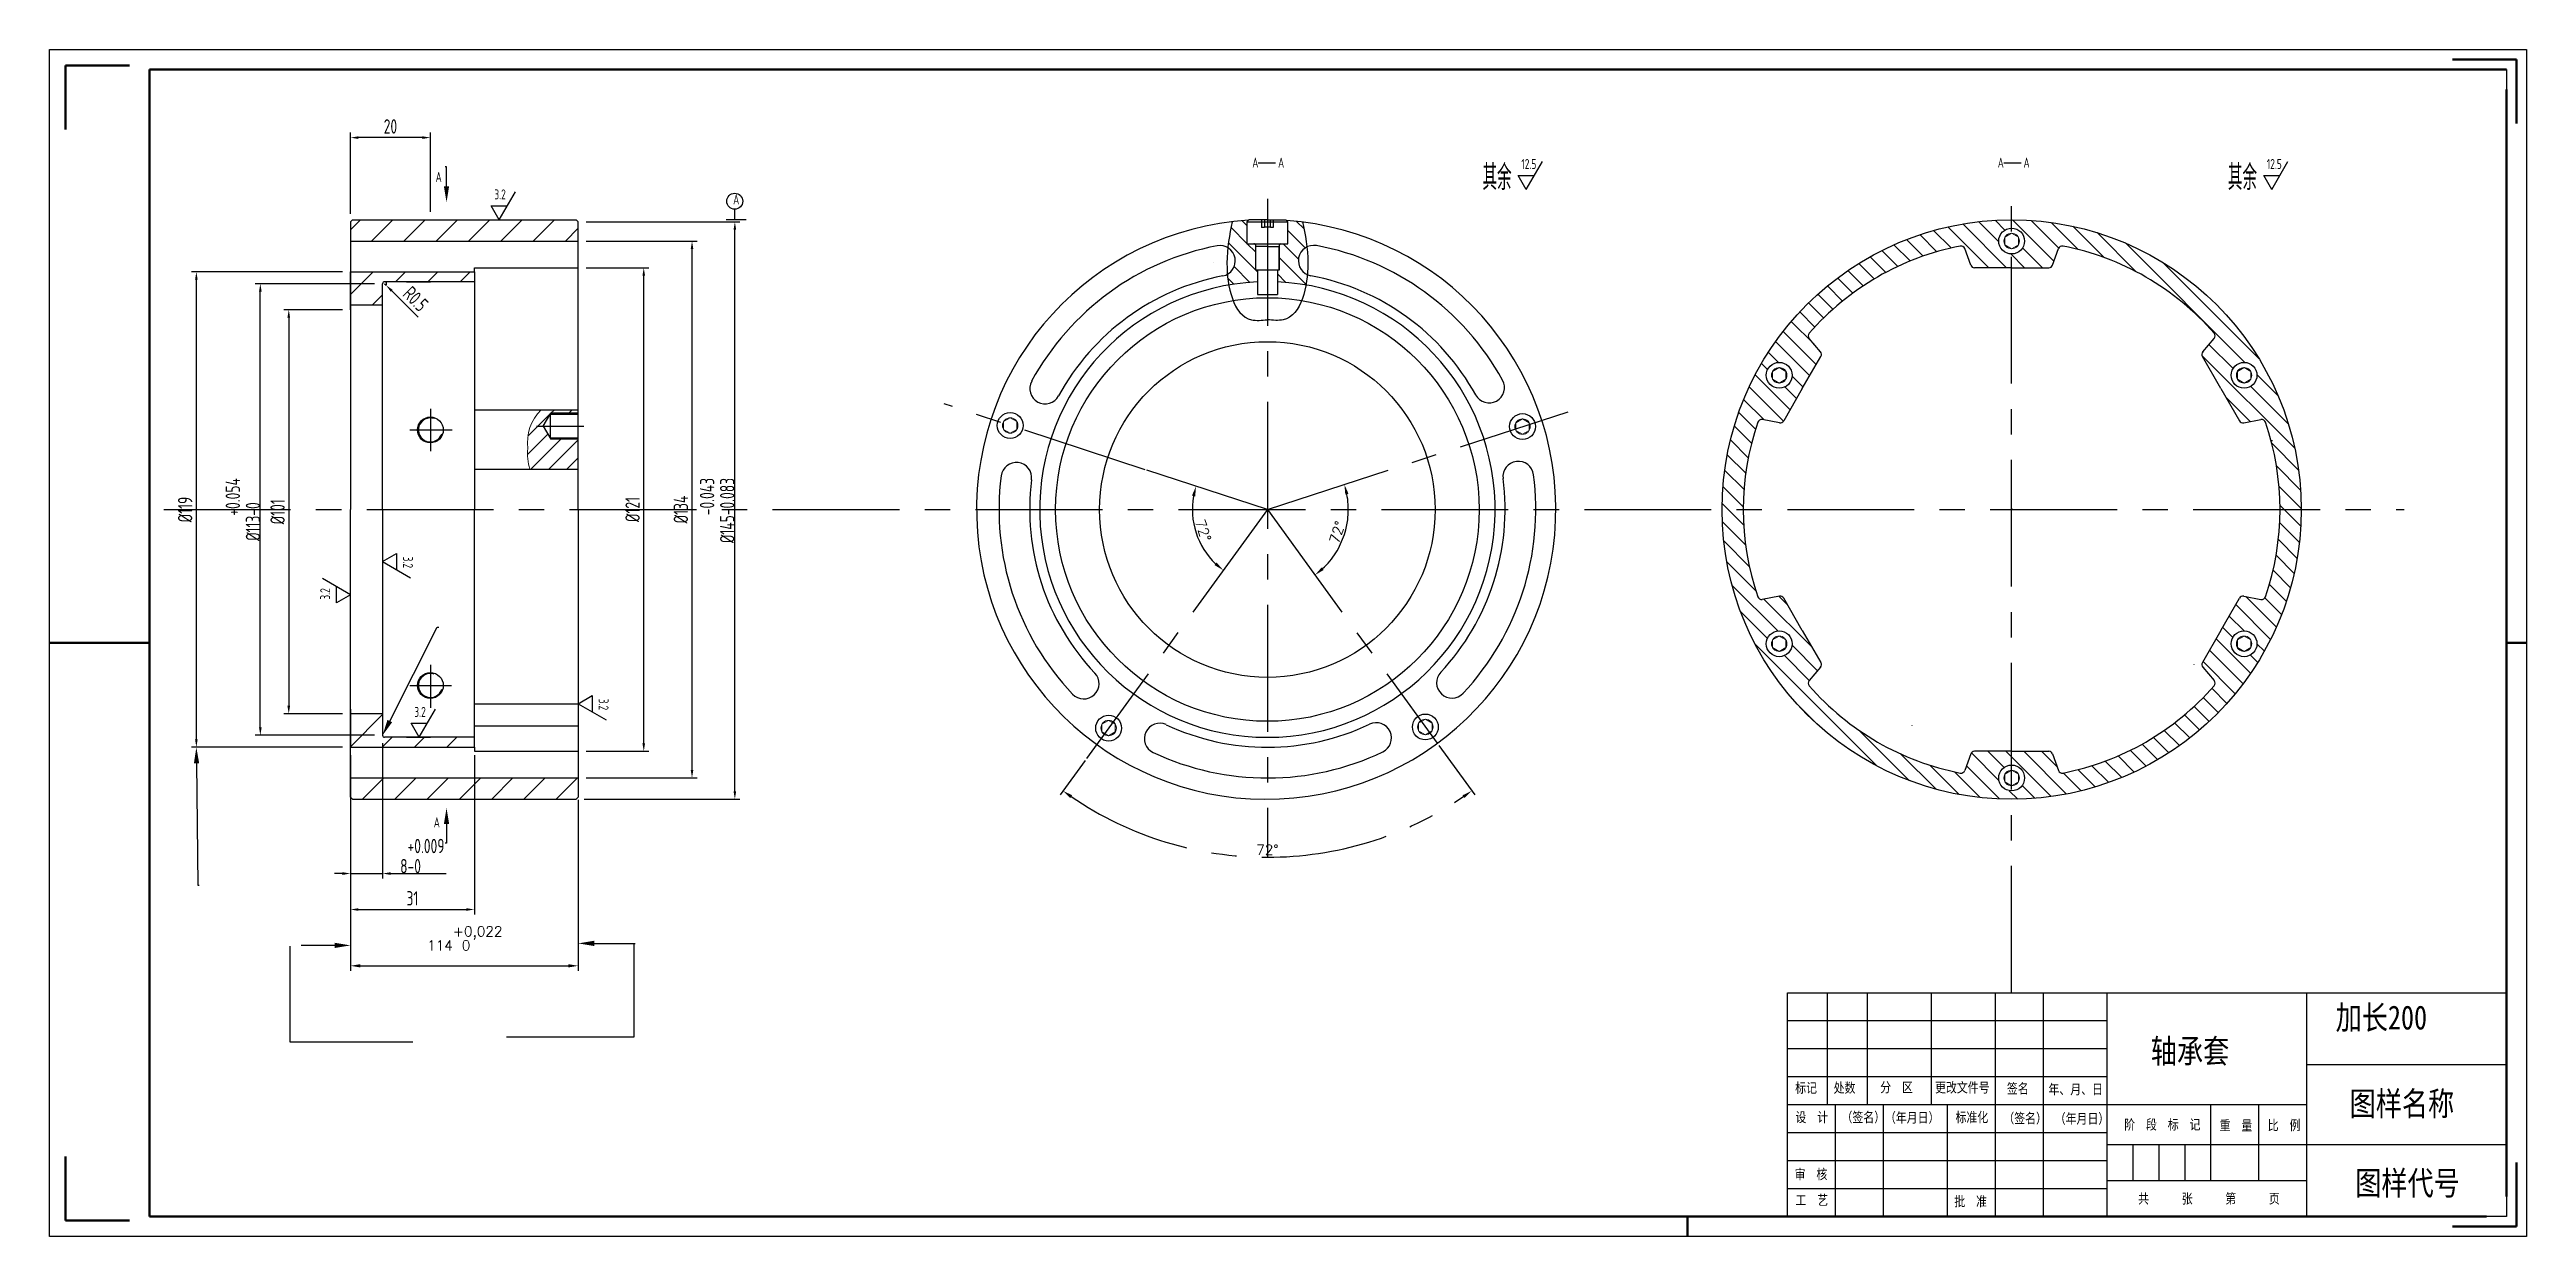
# Model space of a CAD drawing. Header units: millimetres. Extents: x 436 to 5898, y 1945 to 3729.
# Drawn here: x 2086 to 2706, y 1945 to 2242 of the extents above; entities that cross this region are included whole.
import ezdxf
from ezdxf import colors
from ezdxf.entities.mleader import LeaderData, LeaderLine
from ezdxf.math import Vec2, Vec3

# ---------------------------------------------------------------- set-up
doc = ezdxf.new("R2010")
doc.units = ezdxf.units.MM
doc.linetypes.add('ACAD_ISO02W100', pattern=[15, 12, -3])
doc.linetypes.add('CENTER', pattern=[50.8, 31.75, -6.35, 6.35, -6.35])
for name, color, linetype, lineweight in [('中心线层', 1, 'CENTER', 25), ('剖面线', 2, 'Continuous', 15), ('总内框线', 7, 'Continuous', 50), ('总外框线', 7, 'Continuous', 30), ('标注层', 3, 'Continuous', 25), ('细线层', 6, 'Continuous', 20), ('虚线层', 4, 'ACAD_ISO02W100', 25)]:
    doc.layers.add(name, color=color, linetype=linetype, lineweight=lineweight)
doc.styles.get("Standard").update_dxf_attribs({"font": 'txt', "bigfont": 'gbcbig.shx'})
doc.styles.add('陈杰（2）', font='gbenor.shx', dxfattribs={"width": 0.8, "bigfont": 'gbcbig.shx'})
doc.dimstyles.new('1：1比例', dxfattribs={"dimtxt": 3.6, "dimasz": 2, "dimexe": 1.25, "dimexo": 2, "dimgap": 1, "dimtad": 1, "dimdec": 0, "dimdsep": 46, "dimtxsty": '陈杰（2）', "dimcen": 2.5, "dimadec": 0, "dimazin": 0, "dimtfac": 1, "dimtdec": 0, "dimtmove": 0, "dimatfit": 1, "dimfxl": 1, "dimarcsym": 0})
doc.dimstyles.new('上接头', dxfattribs={"dimtxt": 2.5, "dimasz": 2.5, "dimexe": 1.25, "dimexo": 0.625, "dimtad": 1, "dimdec": 0, "dimlfac": 2.222222, "dimtxsty": 'Standard', "dimcen": 2.5, "dimadec": 0, "dimazin": 0, "dimtp": -0.145, "dimtm": 0.18, "dimtfac": 1, "dimtdec": 0, "dimtmove": 1, "dimatfit": 3, "dimfxl": 1, "dimarcsym": 0})
doc.dimstyles.new('壳体', dxfattribs={"dimtxt": 2.5, "dimasz": 2.5, "dimexe": 1.25, "dimexo": 0.625, "dimtad": 1, "dimdec": 1, "dimlfac": 2, "dimtxsty": 'Standard', "dimcen": 2.5, "dimadec": 0, "dimazin": 0, "dimtp": -0.145, "dimtm": 0.18, "dimtfac": 1, "dimtdec": 1, "dimtmove": 1, "dimatfit": 3, "dimfxl": 1, "dimarcsym": 0})
pattern_1 = [(45, (-1908.402, -773.845), (-4.041115, 4.041115), [])]

msp = doc.modelspace()

# ---------------------------------------------------------------- texts
at = {"width": 93.0192856, "attachment_point": 1, "style": '陈杰（2）'}
for s, insert, char_height in [('{\\fSimSun|b0|i0|c134|p2;加长200}', (2658.68002, 2003.07674), 6), ('{\\fSimSun|b0|i0|c134|p2;轴承套}', (2612.41651, 1994.65052), 6), ('{\\fSimSun|b0|i0|c134|p2;标记}', (2523.40398, 1983.72923), 2.5), ('{\\fSimSun|b0|i0|c134|p2;处数}', (2533.02512, 1983.74413), 2.5), ('{\\fSimSun|b0|i0|c134|p2;分\u3000区}', (2544.68608, 1983.8683), 2.5), ('{\\fSimSun|b0|i0|c134|p2;更改文件号}', (2558.42084, 1983.81366), 2.5), ('{\\fSimSun|b0|i0|c134|p2;签名}', (2576.40523, 1983.55541), 2.5), ('{\\fSimSun|b0|i0|c134|p2;年、月、日}', (2586.7998, 1983.36172), 2.5), ('{\\fSimSun|b0|i0|c134|p2;图样名称}', (2662.17955, 1981.52412), 6), ('{\\fSimSun|b0|i0|c134|p2;设\u3000计}', (2523.46348, 1976.38878), 2.5), ('{\\fSimSun|b0|i0|c134|p2;（签名）}', (2535.00544, 1976.38878), 2.5), ('{\\fSimSun|b0|i0|c134|p2;\u3000（年月日）}', (2543.13071, 1976.27455), 2.5), ('{\\fSimSun|b0|i0|c134|p2;标准化}', (2563.53739, 1976.37388), 2.5), ('{\\fSimSun|b0|i0|c134|p2;（签名）}', (2575.50431, 1976.12556), 2.5), ('{\\fSimSun|b0|i0|c134|p2;（年月日）}', (2588.37216, 1976.02623), 2.5), ('{\\fSimSun|b0|i0|c134|p2;阶\u3000段\u3000标\u3000记}', (2605.7531, 1974.54125), 2.5), ('{\\fSimSun|b0|i0|c134|p2;重\u3000量}', (2629.63596, 1974.31279), 2.5), ('{\\fSimSun|b0|i0|c134|p2;比\u3000例}', (2641.68788, 1974.38232), 2.5), ('{\\fSimSun|b0|i0|c134|p2;审\u3000核}', (2523.2595, 1962.12008), 2.5), ('{\\fSimSun|b0|i0|c134|p2;图样代号}', (2663.58192, 1961.64827), 6), ('{\\fSimSun|b0|i0|c134|p2;工\u3000艺}', (2523.46348, 1955.63386), 2.5), ('{\\fSimSun|b0|i0|c134|p2;批\u3000准}', (2563.23141, 1955.31601), 2.5), ('{\\fSimSun|b0|i0|c134|p2;共\u3000\u3000\u3000张\u3000\u3000\u3000第\u3000\u3000\u3000页}', (2609.24629, 1956.01628), 2.5)]:
    msp.add_mtext(s, dxfattribs=dict(at, insert=insert, char_height=char_height))
at = {"layer": '标注层', "char_height": 2.5, "attachment_point": 1, "style": '陈杰（2）'}
for s, width, insert in [('A', 6.3818089, (2387.50613, 2215.23576)), ('A', 6.3818089, (2393.96472, 2215.23576)), ('12.5', 12.1429296, (2454.86041, 2214.89425)), ('A', 6.3818089, (2574.09732, 2215.23576)), ('A', 6.3818089, (2580.55591, 2215.23576)), ('12.5', 12.1429296, (2641.4516, 2214.89425)), ('A', 6.3818089, (2183.08726, 2211.67617)), ('3.2', 12.1429296, (2197.7929, 2207.29218)), ('A', 6.3818089, (2257.55888, 2206.05313)), ('3.2', 12.1429296, (2177.76472, 2077.79218)), ('A', 6.3818089, (2182.62353, 2050.1551))]:
    msp.add_mtext_dynamic_manual_height_columns(s, width=width, gutter_width=99.96479, heights=[0], dxfattribs=dict(at, insert=insert))
at = {"layer": '标注层', "char_height": 6.3335, "width": 11.0974874, "attachment_point": 1, "style": '陈杰（2）'}
for insert in [(2445.12852, 2213.45845), (2631.71971, 2213.45845)]:
    msp.add_mtext('其余', dxfattribs=dict(at, insert=insert))
at = {"layer": '标注层', "char_height": 2.5, "attachment_point": 1, "style": '陈杰（2）'}
for insert, rotation in [((2177.41887, 2115.40046), 270), ((2154.17988, 2104.63909), 90), ((2226.38152, 2079.84693), 270)]:
    msp.add_mtext_dynamic_manual_height_columns('3.2', width=12.1429296, gutter_width=99.96479, heights=[0], dxfattribs=dict(at, insert=insert, rotation=rotation))

# ---------------------------------------------------------------- blocks, each defined once
blk = doc.blocks.new('*D80')
at = {"layer": 'Defpoints', "color": 0, "transparency": 16777216}
for p in [(2161.78, 2055.19), (2218.78, 2055.19), (2218.78, 2013.01)]:
    blk.add_point(p, dxfattribs=at)
at = {"layer": '标注层', "color": 0, "lineweight": -2, "transparency": 16777216}
for p, q in [((2161.78, 2054.57), (2161.78, 2011.76)), ((2218.78, 2054.57), (2218.78, 2011.76)), ((2164.28, 2013.01), (2216.28, 2013.01))]:
    blk.add_line(p, q, dxfattribs=at)
at = {"layer": '标注层', "color": 0, "transparency": 16777216}
for points in [[(2164.28, 2013.43), (2164.28, 2012.59), (2161.78, 2013.01)], [(2216.28, 2013.43), (2216.28, 2012.59), (2218.78, 2013.01)]]:
    blk.add_solid(points, dxfattribs=at)
at = {"layer": '标注层', "color": 0, "transparency": 16777216, "insert": (2190.4, 2019.88), "char_height": 2.5, "attachment_point": 5}
blk.add_mtext('114\\S+0,022^  0;', dxfattribs=at)
blk = doc.blocks.new('*D85')
at = {"layer": 'Defpoints', "color": 0, "transparency": 16777216}
for p in [(2161.78, 2177.19), (2146.33, 2076.07), (2161.78, 2076.07)]:
    blk.add_point(p, dxfattribs=at)
at = {"layer": '标注层', "color": 0, "lineweight": -2, "transparency": 16777216}
for p, q in [((2159.78, 2177.19), (2145.08, 2177.19)), ((2146.33, 2175.19), (2146.33, 2078.07)), ((2159.78, 2076.07), (2145.08, 2076.07))]:
    blk.add_line(p, q, dxfattribs=at)
at = {"layer": '标注层', "color": 0, "transparency": 16777216}
for points in [[(2145.99, 2175.19), (2146.66, 2175.19), (2146.33, 2177.19)], [(2145.99, 2078.07), (2146.66, 2078.07), (2146.33, 2076.07)]]:
    blk.add_solid(points, dxfattribs=at)
at = {"layer": '标注层', "color": 0, "transparency": 16777216, "insert": (2143.53, 2126.63), "char_height": 3.6, "attachment_point": 5, "rotation": 90, "style": '陈杰（2）'}
blk.add_mtext('%%C101', dxfattribs=at)
blk = doc.blocks.new('*D86')
at = {"layer": 'Defpoints', "color": 0, "transparency": 16777216}
for p in [(2139.21, 2183.69), (2169.82, 2183.69), (2169.82, 2070.69)]:
    blk.add_point(p, dxfattribs=at)
at = {"layer": '标注层', "color": 0, "lineweight": -2, "transparency": 16777216}
for p, q in [((2167.82, 2183.69), (2137.96, 2183.69)), ((2139.21, 2072.69), (2139.21, 2181.69)), ((2167.82, 2070.69), (2137.96, 2070.69))]:
    blk.add_line(p, q, dxfattribs=at)
at = {"layer": '标注层', "color": 0, "transparency": 16777216}
for points in [[(2138.88, 2181.69), (2139.55, 2181.69), (2139.21, 2183.69)], [(2138.88, 2072.69), (2139.55, 2072.69), (2139.21, 2070.69)]]:
    blk.add_solid(points, dxfattribs=at)
at = {"layer": '标注层', "color": 0, "transparency": 16777216, "insert": (2134.85, 2127.19), "char_height": 3.6, "attachment_point": 5, "rotation": 90, "style": '陈杰（2）'}
blk.add_mtext('%%C113\\S+0.054^ -0;', dxfattribs=at)
blk = doc.blocks.new('*D87')
at = {"layer": 'Defpoints', "color": 0, "transparency": 16777216}
for p in [(2123.2, 2186.69), (2161.78, 2186.69), (2161.78, 2067.69)]:
    blk.add_point(p, dxfattribs=at)
at = {"layer": '标注层', "color": 0, "lineweight": -2, "transparency": 16777216}
for p, q in [((2159.78, 2186.69), (2121.95, 2186.69)), ((2123.2, 2069.69), (2123.2, 2184.69)), ((2159.78, 2067.69), (2121.95, 2067.69))]:
    blk.add_line(p, q, dxfattribs=at)
at = {"layer": '标注层', "color": 0, "transparency": 16777216}
for points in [[(2122.87, 2184.69), (2123.53, 2184.69), (2123.2, 2186.69)], [(2122.87, 2069.69), (2123.53, 2069.69), (2123.2, 2067.69)]]:
    blk.add_solid(points, dxfattribs=at)
at = {"layer": '标注层', "color": 0, "transparency": 16777216, "insert": (2120.4, 2127.19), "char_height": 3.6, "attachment_point": 5, "rotation": 90, "style": '陈杰（2）'}
blk.add_mtext('%%C119', dxfattribs=at)
blk = doc.blocks.new('*D88')
at = {"layer": 'Defpoints', "color": 0, "transparency": 16777216}
for p in [(2218.78, 2199.19), (2257.99, 2199.19), (2218.28, 2054.69)]:
    blk.add_point(p, dxfattribs=at)
at = {"layer": '标注层', "color": 0, "lineweight": -2, "transparency": 16777216}
for p, q in [((2220.78, 2199.19), (2259.24, 2199.19)), ((2257.99, 2056.69), (2257.99, 2197.19)), ((2220.28, 2054.69), (2259.24, 2054.69))]:
    blk.add_line(p, q, dxfattribs=at)
at = {"layer": '标注层', "color": 0, "transparency": 16777216}
for points in [[(2257.66, 2197.19), (2258.32, 2197.19), (2257.99, 2199.19)], [(2257.66, 2056.69), (2258.32, 2056.69), (2257.99, 2054.69)]]:
    blk.add_solid(points, dxfattribs=at)
at = {"layer": '标注层', "color": 0, "transparency": 16777216, "insert": (2253.56, 2126.94), "char_height": 3.6, "attachment_point": 5, "rotation": 90, "style": '陈杰（2）'}
blk.add_mtext('%%C145\\S-0.043^ -0.083;', dxfattribs=at)
blk = doc.blocks.new('*D89')
at = {"layer": 'Defpoints', "color": 0, "transparency": 16777216}
for p in [(2218.78, 2194.37), (2247.27, 2194.37), (2218.78, 2060.01)]:
    blk.add_point(p, dxfattribs=at)
at = {"layer": '标注层', "color": 0, "lineweight": -2, "transparency": 16777216}
for p, q in [((2220.78, 2194.37), (2248.52, 2194.37)), ((2247.27, 2062.01), (2247.27, 2192.37)), ((2220.78, 2060.01), (2248.52, 2060.01))]:
    blk.add_line(p, q, dxfattribs=at)
at = {"layer": '标注层', "color": 0, "transparency": 16777216}
for points in [[(2246.94, 2192.37), (2247.6, 2192.37), (2247.27, 2194.37)], [(2246.94, 2062.01), (2247.6, 2062.01), (2247.27, 2060.01)]]:
    blk.add_solid(points, dxfattribs=at)
at = {"layer": '标注层', "color": 0, "transparency": 16777216, "insert": (2244.47, 2127.19), "char_height": 3.6, "attachment_point": 5, "rotation": 90, "style": '陈杰（2）'}
blk.add_mtext('%%C134', dxfattribs=at)
blk = doc.blocks.new('*D90')
at = {"layer": 'Defpoints', "color": 0, "transparency": 16777216}
for p in [(2218.78, 2187.69), (2235.19, 2187.69), (2218.78, 2066.69)]:
    blk.add_point(p, dxfattribs=at)
at = {"layer": '标注层', "color": 0, "lineweight": -2, "transparency": 16777216}
for p, q in [((2220.78, 2187.69), (2236.44, 2187.69)), ((2235.19, 2068.69), (2235.19, 2185.69)), ((2220.78, 2066.69), (2236.44, 2066.69))]:
    blk.add_line(p, q, dxfattribs=at)
at = {"layer": '标注层', "color": 0, "transparency": 16777216}
for points in [[(2234.85, 2185.69), (2235.52, 2185.69), (2235.19, 2187.69)], [(2234.85, 2068.69), (2235.52, 2068.69), (2235.19, 2066.69)]]:
    blk.add_solid(points, dxfattribs=at)
at = {"layer": '标注层', "color": 0, "transparency": 16777216, "insert": (2232.39, 2127.19), "char_height": 3.6, "attachment_point": 5, "rotation": 90, "style": '陈杰（2）'}
blk.add_mtext('%%C121', dxfattribs=at)
blk = doc.blocks.new('*D91')
at = {"layer": 'Defpoints', "color": 0, "transparency": 16777216}
for p in [(2161.78, 2067.69), (2192.78, 2067.69), (2192.78, 2027.1)]:
    blk.add_point(p, dxfattribs=at)
at = {"layer": '标注层', "color": 0, "lineweight": -2, "transparency": 16777216}
for p, q in [((2161.78, 2065.69), (2161.78, 2025.85)), ((2192.78, 2065.69), (2192.78, 2025.85)), ((2163.78, 2027.1), (2190.78, 2027.1))]:
    blk.add_line(p, q, dxfattribs=at)
at = {"layer": '标注层', "color": 0, "transparency": 16777216}
for points in [[(2163.78, 2027.43), (2163.78, 2026.76), (2161.78, 2027.1)], [(2190.78, 2027.43), (2190.78, 2026.76), (2192.78, 2027.1)]]:
    blk.add_solid(points, dxfattribs=at)
at = {"layer": '标注层', "color": 0, "transparency": 16777216, "insert": (2177.28, 2029.9), "char_height": 3.6, "attachment_point": 5, "style": '陈杰（2）'}
blk.add_mtext('31', dxfattribs=at)
blk = doc.blocks.new('*D92')
at = {"layer": 'Defpoints', "color": 0, "transparency": 16777216}
for p in [(2161.78, 2067.69), (2169.82, 2070.69), (2169.82, 2036.1)]:
    blk.add_point(p, dxfattribs=at)
at = {"layer": '标注层', "color": 0, "lineweight": -2, "transparency": 16777216}
for p, q in [((2161.78, 2065.69), (2161.78, 2034.85)), ((2169.82, 2068.69), (2169.82, 2034.85)), ((2159.78, 2036.1), (2157.78, 2036.1)), ((2161.78, 2036.1), (2169.82, 2036.1)), ((2171.82, 2036.1), (2185.71, 2036.1))]:
    blk.add_line(p, q, dxfattribs=at)
at = {"layer": '标注层', "color": 0, "transparency": 16777216}
for points in [[(2159.78, 2036.43), (2159.78, 2035.76), (2161.78, 2036.1)], [(2171.82, 2036.43), (2171.82, 2035.76), (2169.82, 2036.1)]]:
    blk.add_solid(points, dxfattribs=at)
at = {"layer": '标注层', "color": 0, "transparency": 16777216, "insert": (2179.76, 2040.47), "char_height": 3.6, "attachment_point": 5, "style": '陈杰（2）'}
blk.add_mtext('8\\S+0.009^ -0;', dxfattribs=at)
blk = doc.blocks.new('*D93')
at = {"layer": 'Defpoints', "color": 0, "transparency": 16777216}
for p in [(2161.78, 2220.25), (2161.78, 2199.19), (2181.78, 2199.69)]:
    blk.add_point(p, dxfattribs=at)
at = {"layer": '标注层', "color": 0, "lineweight": -2, "transparency": 16777216}
for p, q in [((2161.78, 2201.19), (2161.78, 2221.5)), ((2179.78, 2220.25), (2163.78, 2220.25)), ((2181.78, 2201.69), (2181.78, 2221.5))]:
    blk.add_line(p, q, dxfattribs=at)
at = {"layer": '标注层', "color": 0, "transparency": 16777216}
for points in [[(2163.78, 2220.58), (2163.78, 2219.92), (2161.78, 2220.25)], [(2179.78, 2220.58), (2179.78, 2219.92), (2181.78, 2220.25)]]:
    blk.add_solid(points, dxfattribs=at)
at = {"layer": '标注层', "color": 0, "transparency": 16777216, "insert": (2171.78, 2223.05), "char_height": 3.6, "attachment_point": 5, "style": '陈杰（2）'}
blk.add_mtext('20', dxfattribs=at)
blk = doc.blocks.new('*D98')
at = {"layer": 'Defpoints', "color": 0, "transparency": 16777216}
for p in [(2170.32, 2183.69), (2170.67, 2183.34)]:
    blk.add_point(p, dxfattribs=at)
at = {"layer": '标注层', "color": 0, "lineweight": -2, "transparency": 16777216}
for p, q in [((2170.32, 2183.69), (2170.67, 2183.34)), ((2172.09, 2181.93), (2178.73, 2175.3))]:
    blk.add_line(p, q, dxfattribs=at)
blk.add_arc((2170.32, 2183.69), 0.5, 315.08294, 90, dxfattribs=at)
at = {"layer": '标注层', "color": 0, "transparency": 16777216}
blk.add_solid([(2172.32, 2182.16), (2171.85, 2181.69), (2170.67, 2183.34)], dxfattribs=at)
at = {"layer": '标注层', "color": 0, "transparency": 16777216, "insert": (2178.09, 2179.89), "char_height": 3.6, "attachment_point": 5, "rotation": 315.08294, "style": '陈杰（2）'}
blk.add_mtext('R0.5', dxfattribs=at)
blk = doc.blocks.new('*U206')
for centre, radius, start, end in [((0.3, 0), 67.18, 102.30912, 152.95862), ((-13.2, 61.88), 3.84, 282.30912, 102.30912), ((0.3, 0), 59.5, 102.30912, 152.95953), ((-56.11, 28.8), 3.84, 152.82844, 332.82844)]:
    blk.add_arc(centre, radius, start, end)
blk = doc.blocks.new('*U207')
at = {"color": 0, "linetype": 'ByBlock', "lineweight": -2, "transparency": 16777216}
for p, rotation in [((4286.19, 2901.32), 288), ((4286.53, 2901.21), 216), ((4286.19, 2900.75), 72), ((4286.53, 2900.86), 144)]:
    blk.add_blockref('*U206', p, dxfattribs=dict(at, rotation=rotation))
blk.add_blockref('*U206', (4285.99, 2901.04), dxfattribs=at)
blk = doc.blocks.new('*D212')
at = {"layer": 'Defpoints', "color": 0, "transparency": 16777216}
for p in [(2360.73, 2137.12), (2391.29, 2127.2), (2391.29, 2127.19), (2372.61, 2125.23), (2346.02, 2064.89)]:
    blk.add_point(p, dxfattribs=at)
at = {"layer": '中心线层', "color": 0, "lineweight": -2, "transparency": 16777216}
blk.add_arc((2391.29, 2127.19), 18.78, 169.63238, 226.36762, dxfattribs=at)
at = {"layer": '中心线层', "color": 0, "transparency": 16777216}
for points in [[(2372.41, 2130.68), (2373.22, 2130.47), (2373.43, 2133)], [(2378.59, 2113.92), (2378.06, 2113.28), (2380.25, 2112)]]:
    blk.add_solid(points, dxfattribs=at)
at = {"layer": '中心线层', "color": 0, "transparency": 16777216, "insert": (2375.21, 2121.97), "char_height": 2.5, "attachment_point": 5, "rotation": 288}
blk.add_mtext('72°', dxfattribs=at)
blk = doc.blocks.new('*D213')
at = {"layer": 'Defpoints', "color": 0, "transparency": 16777216}
for p in [(2466.54, 2151.64), (2391.29, 2127.19), (2391.29, 2127.19), (2408.84, 2117.06), (2433.8, 2068.69)]:
    blk.add_point(p, dxfattribs=at)
at = {"layer": '中心线层', "color": 0, "lineweight": -2, "transparency": 16777216}
blk.add_arc((2391.29, 2127.19), 20.26, 313.07318, 10.92682, dxfattribs=at)
at = {"layer": '中心线层', "color": 0, "transparency": 16777216}
for points in [[(2410.79, 2130.93), (2411.59, 2131.14), (2410.57, 2133.45)], [(2405.4, 2112.07), (2404.87, 2112.71), (2403.2, 2110.8)]]:
    blk.add_solid(points, dxfattribs=at)
at = {"layer": '中心线层', "color": 0, "transparency": 16777216, "insert": (2408.78, 2121.51), "char_height": 2.5, "attachment_point": 5, "rotation": 72}
blk.add_mtext('72°', dxfattribs=at)
blk = doc.blocks.new('*D214')
at = {"layer": 'Defpoints', "color": 0, "transparency": 16777216}
for p in [(2391.29, 2127.2), (2391.29, 2127.19), (2346.02, 2064.89), (2433.8, 2068.69), (2373.2, 2042.07)]:
    blk.add_point(p, dxfattribs=at)
at = {"layer": '中心线层', "color": 0, "lineweight": -2, "transparency": 16777216}
for p, q in [((2434.17, 2068.18), (2443.18, 2055.78)), ((2345.65, 2064.38), (2339.4, 2055.78))]:
    blk.add_line(p, q, dxfattribs=at)
blk.add_arc((2391.29, 2127.2), 87.02, 235.64604, 304.35396, dxfattribs=at)
at = {"layer": '中心线层', "color": 0, "transparency": 16777216}
for points in [[(2341.94, 2055.01), (2342.42, 2055.69), (2340.14, 2056.79)], [(2440.16, 2055.69), (2440.64, 2055.01), (2442.44, 2056.79)]]:
    blk.add_solid(points, dxfattribs=at)
at = {"layer": '中心线层', "color": 0, "transparency": 16777216, "insert": (2391.29, 2042.05), "char_height": 2.5, "attachment_point": 5}
blk.add_mtext('72°', dxfattribs=at)

# ---------------------------------------------------------------- dimensions: what is measured, and where the dimension line sits
at = {"layer": '中心线层'}
for base, line1, line2, picture, middle in [((2408.8424, 2117.05939), ((2391.29331, 2127.19136), (2433.8, 2068.68593)), ((2391.29331, 2127.19136), (2466.54216, 2151.64119)), '*D213', (2408.78224, 2121.50887)), ((2372.60872, 2125.23022), ((2391.29331, 2127.19136), (2360.73177, 2137.12141)), ((2391.29313, 2127.20176), (2346.01927, 2064.88764)), '*D212', (2375.20828, 2121.96908)), ((2373.19625, 2042.07489), ((2391.29331, 2127.19136), (2433.8, 2068.68593)), ((2391.29313, 2127.20176), (2346.01927, 2064.88764)), '*D214', (2391.28944, 2042.04822))]:
    dim = msp.add_angular_dim_2l(base=base, line1=line1, line2=line2, dimstyle='上接头', override={"dimscale": 0}, dxfattribs=at)
    dim.commit()
    dim.dimension.update_dxf_attribs({"geometry": picture, "text_midpoint": middle})
at = {"layer": '标注层'}
for base, p1, p2, picture, middle in [((2161.7807, 2220.2511), (2181.7807, 2199.69136), (2161.7807, 2199.19136), '*D93', (2171.7807, 2223.0511)), ((2192.7807, 2027.09759), (2161.7807, 2067.69136), (2192.7807, 2067.69136), '*D91', (2177.2807, 2029.89759))]:
    dim = msp.add_linear_dim(base=base, p1=p1, p2=p2, dimstyle='1：1比例', dxfattribs=at)
    dim.commit()
    dim.dimension.update_dxf_attribs({"geometry": picture, "text_midpoint": middle})
dim = msp.add_linear_dim(base=(2257.9884721052, 2199.1913601322), p1=(2218.2807003907, 2054.6913601322), p2=(2218.7807003907, 2199.1913601322), angle=90, text='%%C<>', dimstyle='1：1比例', override={"dimgap": 1, "dimtol": 1, "dimlim": 0, "dimtp": -0.043, "dimtm": 0.083, "dimtdec": 3}, dxfattribs=at)
dim.commit()
dim.dimension.update_dxf_attribs({"geometry": '*D88', "text_midpoint": (2253.5630269342, 2126.9413601322)})
for base, p1, p2, picture, middle in [((2247.27101, 2194.36834), (2218.7807, 2060.01438), (2218.7807, 2194.36834), '*D89', (2244.47101, 2127.19136)), ((2235.18735, 2187.69136), (2218.7807, 2066.69136), (2218.7807, 2187.69136), '*D90', (2232.38735, 2127.19136))]:
    dim = msp.add_linear_dim(base=base, p1=p1, p2=p2, angle=90, text='%%C<>', dimstyle='1：1比例', dxfattribs=at)
    dim.commit()
    dim.dimension.update_dxf_attribs({"geometry": picture, "text_midpoint": middle})
for base, p1, p2, picture, middle in [((2123.20149, 2186.69136), (2161.7807, 2067.69136), (2161.7807, 2186.69136), '*D87', (2123.20149, 2127.19136)), ((2146.32534, 2076.07362), (2161.7807, 2177.19136), (2161.7807, 2076.07362), '*D85', (2146.32534, 2126.63249))]:
    dim = msp.add_linear_dim(base=base, p1=p1, p2=p2, angle=90, text='%%C<>', dimstyle='1：1比例', dxfattribs=at)
    dim.commit()
    dim.dimension.update_dxf_attribs({"geometry": picture, "text_midpoint": middle, "dimtype": 160})
dim = msp.add_linear_dim(base=(2139.21201, 2183.69136), p1=(2169.81805, 2070.69136), p2=(2169.81805, 2183.69136), angle=90, text='%%C<>', dimstyle='1：1比例', override={"dimtol": 1, "dimtp": 0.054, "dimtm": 1e-09, "dimtdec": 3}, dxfattribs=at)
dim.commit()
dim.dimension.update_dxf_attribs({"geometry": '*D86', "text_midpoint": (2139.21201, 2127.19136), "dimtype": 160})
dim = msp.add_radius_dim(center=(2170.31805, 2183.69136), mpoint=(2170.67212, 2183.33832), text='R0.5', dimstyle='1：1比例', dxfattribs=at)
dim.commit()
dim.dimension.update_dxf_attribs({"geometry": '*D98', "text_midpoint": (2178.09446, 2179.89152)})
dim = msp.add_linear_dim(base=(2169.81805, 2036.09546), p1=(2161.7807, 2067.69136), p2=(2169.81805, 2070.69136), dimstyle='1：1比例', override={"dimgap": 1, "dimtol": 1, "dimlim": 0, "dimtp": 0.009, "dimtm": 1e-09, "dimtdec": 3}, dxfattribs=at)
dim.commit()
dim.dimension.update_dxf_attribs({"geometry": '*D92', "text_midpoint": (2179.76397, 2040.47023)})
dim = msp.add_linear_dim(base=(2218.7807, 2013.01144), p1=(2161.7807, 2055.19136), p2=(2218.7807, 2055.19136), dimstyle='壳体', override={"dimgap": 0.625, "dimtol": 1, "dimlim": 0, "dimtp": 0.022, "dimtm": 0, "dimtdec": 3}, dxfattribs=at)
dim.commit()
dim.dimension.update_dxf_attribs({"geometry": '*D80', "text_midpoint": (2190.40072, 2016.1303), "dimtype": 160})

# ---------------------------------------------------------------- hatches: boundary and pattern name
at = {"layer": '剖面线'}
h = msp.add_hatch(dxfattribs=at)
h.set_pattern_fill('ANSI31', color=256, scale=1.8)
h.set_pattern_definition(pattern_1)
h.paths.add_polyline_path([(2169.81805, 2184.19136), (2192.7807, 2184.19136), (2192.7807, 2186.69136), (2161.7807, 2186.69136), (2161.7807, 2178.3091), (2169.81805, 2178.3091)])
h.paths.add_polyline_path([(2218.7807, 2199.69136), (2161.7807, 2199.69136), (2161.7807, 2194.36834), (2218.7807, 2194.36834)])
h = msp.add_hatch(dxfattribs=at)
h.set_pattern_fill('ANSI31', color=2, angle=90)
edge = h.paths.add_edge_path()
edge.add_line((2388.04331, 2193.69136), (2387.89331, 2193.69136))
edge.add_line((2387.89331, 2193.69136), (2386.18331, 2193.69136))
edge.add_line((2386.18331, 2193.69136), (2386.18331, 2199.19136))
edge.add_line((2386.18331, 2199.19136), (2386.54736, 2199.55541))
edge.add_arc((2390.9952, 2127.19136), 72.50061, 93.51724316, 96.73702302)
edge.add_spline(control_points=[(2382.48997, 2199.19136), (2382.05325, 2197.09437), (2381.61653, 2194.99738), (2381.36831, 2192.71037)], knot_values=[0, 0, 0, 0, 6.797244843, 6.797244843, 6.797244843, 6.797244843], degree=3, periodic=0)
edge.add_arc((2379.41496, 2189.40606), 3.83849, -60.85746549, 59.41047216, ccw=False)
edge.add_spline(control_points=[(2381.28424, 2186.05348), (2381.36157, 2185.15668), (2381.47698, 2184.25293), (2381.63566, 2183.36724)], knot_values=[12.847809613, 12.847809613, 12.847809613, 12.847809613, 15.129071929, 15.129071929, 15.129071929, 15.129071929], degree=3, periodic=0)
edge.add_arc((2391.29331, 2127.19136), 57, 92.51377917, 99.75482377, ccw=False)
edge.add_line((2388.79331, 2184.13651), (2388.79331, 2187.19326))
edge.add_line((2388.79331, 2187.19326), (2388.29331, 2187.19326))
edge.add_line((2388.29331, 2187.19326), (2388.29331, 2193.44136))
edge.add_arc((2388.04331, 2193.44136), 0.25, 0, 90)
edge = h.paths.add_edge_path()
edge.add_spline(control_points=[(2401.19669, 2192.90504), (2400.94834, 2195.08955), (2400.53133, 2197.10404), (2400.11226, 2199.11645)], knot_values=[0.080941696, 0.080941696, 0.080941696, 0.080941696, 6.603928328, 6.603928328, 6.603928328, 6.603928328], degree=3, periodic=0)
edge.add_arc((2390.9952, 2127.19136), 72.50061, 82.77584526, 85.97723224)
edge.add_line((2396.08133, 2199.51335), (2396.40331, 2199.19136))
edge.add_line((2396.40331, 2199.19136), (2396.40331, 2193.69136))
edge.add_line((2396.40331, 2193.69136), (2394.75051, 2193.69136))
edge.add_line((2394.75051, 2193.69136), (2394.54331, 2193.69136))
edge.add_arc((2394.54331, 2193.44136), 0.25, 90, 180)
edge.add_line((2394.29331, 2193.44136), (2394.29331, 2187.19326))
edge.add_line((2394.29331, 2187.19326), (2393.79331, 2187.19326))
edge.add_line((2393.79331, 2187.19326), (2393.79331, 2184.13651))
edge.add_arc((2391.29331, 2127.19136), 57, 80.24517623, 87.48622083, ccw=False)
edge.add_spline(control_points=[(2400.95097, 2183.36724), (2401.10457, 2184.2246), (2401.21764, 2185.09889), (2401.29485, 2185.9674)], knot_values=[12.92077959, 12.92077959, 12.92077959, 12.92077959, 15.129071929, 15.129071929, 15.129071929, 15.129071929], degree=3, periodic=0)
edge.add_arc((2402.88846, 2189.45946), 3.8385, 116.15087699, 245.47033781, ccw=False)
h = msp.add_hatch(dxfattribs=at)
h.set_pattern_fill('ANSI31', color=2, angle=90)
h.paths.add_polyline_path([(2505.08639, 2127.19136, 1), (2650.08639, 2127.19136, 1)])
h.paths.add_polyline_path([(2628.25578, 2171.29758, -0.369836343), (2628.26592, 2169.99627), (2625.43361, 2166.63831, 0.316000675), (2625.33198, 2165.49357), (2629.98093, 2157.44136), (2634.62987, 2149.38915, 0.316000675), (2635.67206, 2148.90479), (2639.9963, 2149.67866, -0.369836343), (2641.1182, 2149.01923, -0.166996196), (2641.1182, 2105.36349, -0.369836343), (2639.9963, 2104.70406), (2635.67206, 2105.47793, 0.316000675), (2634.62987, 2104.99357), (2629.98093, 2096.94136), (2625.33198, 2088.88915, 0.316000675), (2625.43361, 2087.74441), (2628.26592, 2084.38645, -0.369836343), (2628.25578, 2083.08514, -0.166996196), (2590.4488, 2061.25727, -0.369836343), (2589.31677, 2061.89915), (2587.82484, 2066.03098, 0.316000675), (2586.88428, 2066.69136), (2577.58639, 2066.69136), (2568.2885, 2066.69136, 0.316000675), (2567.34794, 2066.03098), (2565.85601, 2061.89915, -0.369836343), (2564.72398, 2061.25727, -0.166996196), (2526.917, 2083.08514, -0.369836343), (2526.90686, 2084.38645), (2529.73917, 2087.74441, 0.316000675), (2529.8408, 2088.88915), (2525.19185, 2096.94136), (2520.54291, 2104.99357, 0.316000675), (2519.50072, 2105.47793), (2515.17648, 2104.70406, -0.369836343), (2514.05458, 2105.36349, -0.166996196), (2514.05458, 2149.01923, -0.369836343), (2515.17648, 2149.67866), (2519.50072, 2148.90479, 0.316000675), (2520.54291, 2149.38915), (2525.19185, 2157.44136), (2529.8408, 2165.49357, 0.316000675), (2529.73917, 2166.63831), (2526.90686, 2169.99627, -0.369836343), (2526.917, 2171.29758, -0.166996196), (2564.72398, 2193.12545, -0.369836343), (2565.85601, 2192.48357), (2567.34794, 2188.35174, 0.316000675), (2568.2885, 2187.69136), (2577.58639, 2187.69136), (2586.88428, 2187.69136, 0.316000675), (2587.82484, 2188.35174), (2589.31677, 2192.48357, -0.369836343), (2590.4488, 2193.12545, -0.166996196)], flags=16)
h.paths.add_polyline_path([(2574.35056, 2194.36834, -1), (2580.82222, 2194.36834, -1)], flags=16)
h.paths.add_polyline_path([(2638.99919, 2160.77985, -1), (2632.52753, 2160.77985, -1)], flags=16)
h.paths.add_polyline_path([(2522.64525, 2160.77985, -1), (2516.17359, 2160.77985, -1)], flags=16)
h.paths.add_polyline_path([(2638.99919, 2093.60287, -1), (2632.52753, 2093.60287, -1)], flags=16)
h.paths.add_polyline_path([(2522.64525, 2093.60287, -1), (2516.17359, 2093.60287, -1)], flags=16)
h.paths.add_polyline_path([(2580.82222, 2060.01438, -1), (2574.35056, 2060.01438, -1)], flags=16)
h = msp.add_hatch(dxfattribs=at)
h.set_pattern_fill('ANSI31', color=2)
h.set_pattern_definition([(45, (-442.512, -624.4043), (-2.245064, 2.245064), [])])
h.paths.add_polyline_path([(2218.7807, 2144.80138), (2211.89831, 2144.80138), (2210.0301, 2148.03721), (2211.89831, 2151.27304), (2218.7807, 2151.27304), (2218.7807, 2152.15561), (2209.52223, 2152.15561, 0.237779088), (2206.17672, 2142.45484, 0.097071898), (2206.63739, 2137.31058), (2218.7807, 2137.31058)])
h = msp.add_hatch(dxfattribs=at)
h.set_pattern_fill('ANSI31', color=256, scale=1.8)
h.set_pattern_definition(pattern_1)
h.paths.add_polyline_path([(2169.81805, 2070.19136), (2192.7807, 2070.19136), (2192.7807, 2067.69136), (2161.7807, 2067.69136), (2161.7807, 2076.07362), (2169.81805, 2076.07362)])
h.paths.add_polyline_path([(2218.7807, 2054.69136), (2161.7807, 2054.69136), (2161.7807, 2060.01438), (2218.7807, 2060.01438)])

# ---------------------------------------------------------------- linework, layer by layer
for p, q in [((2701.44916, 2237.28871), (2701.44916, 2052.28871)), ((2162.2807, 2199.69136), (2161.7807, 2199.19136)), ((2161.7807, 2199.19136), (2161.7807, 2127.19136)), ((2162.2807, 2199.69136), (2218.2807, 2199.69136)), ((2218.2807, 2199.69136), (2218.7807, 2199.19136)), ((2218.7807, 2127.19136), (2218.7807, 2199.19136)), ((2386.68331, 2199.69136), (2386.18331, 2199.19136)), ((2386.18331, 2199.19136), (2386.18331, 2193.69136)), ((2386.18331, 2199.19136), (2396.40331, 2199.19136)), ((2391.29331, 2199.69136), (2386.68331, 2199.69136)), ((2391.29331, 2199.69136), (2395.90331, 2199.69136)), ((2395.90331, 2199.69136), (2396.40331, 2199.19136)), ((2396.40331, 2193.69136), (2396.40331, 2199.19136)), ((2161.7807, 2194.36834), (2218.7807, 2194.36834)), ((2386.18331, 2193.69136), (2394.75051, 2193.69136)), ((2388.04331, 2193.69136), (2387.89331, 2193.69136)), ((2388.29331, 2193.44136), (2388.29331, 2187.19326)), ((2391.29331, 2193.01136), (2388.29331, 2193.01136)), ((2391.29331, 2193.01136), (2394.29331, 2193.01136)), ((2394.29331, 2187.19326), (2394.29331, 2193.44136)), ((2394.54331, 2193.69136), (2394.75051, 2193.69136)), ((2394.75051, 2193.69136), (2396.40331, 2193.69136)), ((2567.34794, 2188.35174), (2565.85601, 2192.48357)), ((2587.82484, 2188.35174), (2589.31677, 2192.48357)), ((2161.7807, 2177.19136), (2161.7807, 2186.69136)), ((2161.7807, 2186.69136), (2192.7807, 2186.69136)), ((2169.81805, 2127.19136), (2169.81805, 2183.69136)), ((2175.81805, 2184.19136), (2170.31805, 2184.19136)), ((2175.81805, 2184.19136), (2181.81805, 2184.19136)), ((2192.7807, 2184.19136), (2175.81805, 2184.19136)), ((2192.7807, 2186.69136), (2192.7807, 2187.69136)), ((2192.7807, 2187.69136), (2218.7807, 2187.69136)), ((2192.7807, 2186.69136), (2192.7807, 2127.19136)), ((2388.29331, 2187.19326), (2394.29331, 2187.19326)), ((2388.79331, 2187.19326), (2388.79331, 2181.01136)), ((2393.79331, 2187.19326), (2393.79331, 2181.01136)), ((2577.58639, 2187.69136), (2568.2885, 2187.69136)), ((2577.58639, 2187.69136), (2586.88428, 2187.69136)), ((2169.81805, 2178.3091), (2161.7807, 2178.3091)), ((2388.79331, 2181.01136), (2393.79331, 2181.01136)), ((2525.19185, 2157.44136), (2529.8408, 2165.49357)), ((2529.73917, 2166.63831), (2526.90686, 2169.99627)), ((2629.98093, 2157.44136), (2625.33198, 2165.49357)), ((2625.43361, 2166.63831), (2628.26592, 2169.99627)), ((2192.7807, 2152.15561), (2218.7807, 2152.15561)), ((2525.19185, 2157.44136), (2520.54291, 2149.38915)), ((2629.98093, 2157.44136), (2634.62987, 2149.38915)), ((2210.0301, 2148.03721), (2211.89831, 2151.27304)), ((2210.0301, 2148.03721), (2211.89831, 2144.80138)), ((2211.76215, 2151.03721), (2211.76215, 2145.03721)), ((2211.76215, 2151.03721), (2218.7807, 2151.03721)), ((2519.50072, 2148.90479), (2515.17648, 2149.67866)), ((2635.67206, 2148.90479), (2639.9963, 2149.67866)), ((2211.76215, 2145.03721), (2218.7807, 2145.03721)), ((2642.78977, 2144.28406), (2642.77204, 2144.57969)), ((2192.7807, 2137.31058), (2218.7807, 2137.31058)), ((2161.7807, 2055.19136), (2161.7807, 2127.19136)), ((2161.7807, 2055.19136), (2161.7807, 2127.19136)), ((2169.81805, 2127.19136), (2169.81805, 2070.69136)), ((2192.7807, 2067.69136), (2192.7807, 2127.19136)), ((2218.7807, 2127.19136), (2218.7807, 2055.19136)), ((2218.7807, 2127.19136), (2218.7807, 2055.19136)), ((2519.50072, 2105.47793), (2515.17648, 2104.70406)), ((2525.19185, 2096.94136), (2520.54291, 2104.99357)), ((2629.98093, 2096.94136), (2634.62987, 2104.99357)), ((2635.67206, 2105.47793), (2639.9963, 2104.70406)), ((2525.19185, 2096.94136), (2529.8408, 2088.88915)), ((2629.98093, 2096.94136), (2625.33198, 2088.88915)), ((2529.73917, 2087.74441), (2526.90686, 2084.38645)), ((2623.14822, 2088.3709), (2623.21405, 2088.31496)), ((2625.43361, 2087.74441), (2628.26592, 2084.38645)), ((2161.7807, 2077.19136), (2161.7807, 2067.69136)), ((2192.7807, 2078.60365), (2218.7807, 2078.60365)), ((2169.81805, 2076.07362), (2161.7807, 2076.07362)), ((2192.7807, 2073.02911), (2218.7807, 2073.02911)), ((2552.64492, 2073.07014), (2552.68108, 2073.14861)), ((2161.7807, 2067.69136), (2192.7807, 2067.69136)), ((2175.81805, 2070.19136), (2170.31805, 2070.19136)), ((2175.81805, 2070.19136), (2181.81805, 2070.19136)), ((2192.7807, 2070.19136), (2175.81805, 2070.19136)), ((2192.7807, 2067.69136), (2192.7807, 2066.69136)), ((2192.7807, 2066.69136), (2218.7807, 2066.69136)), ((2567.34794, 2066.03098), (2565.85601, 2061.89915)), ((2577.58639, 2066.69136), (2568.2885, 2066.69136)), ((2577.58639, 2066.69136), (2586.88428, 2066.69136)), ((2587.82484, 2066.03098), (2589.31677, 2061.89915)), ((2161.7807, 2060.01438), (2218.7807, 2060.01438)), ((2161.7807, 2055.19136), (2162.2807, 2054.69136)), ((2162.2807, 2054.69136), (2161.7807, 2055.19136)), ((2162.2807, 2054.69136), (2218.2807, 2054.69136)), ((2162.2807, 2054.69136), (2218.2807, 2054.69136)), ((2218.2807, 2054.69136), (2218.7807, 2055.19136)), ((2218.2807, 2054.69136), (2218.7807, 2055.19136)), ((2521.44916, 2006.28871), (2701.44916, 2006.28871)), ((2521.44916, 1950.28871), (2521.44916, 2006.28871)), ((2531.44916, 2006.28871), (2531.44916, 1978.28871)), ((2541.44916, 2006.28871), (2541.44916, 1978.28871)), ((2557.44916, 2006.28871), (2557.44916, 1978.28871)), ((2573.44916, 2006.28871), (2573.44916, 1978.28871)), ((2585.44916, 2006.28871), (2585.44916, 1950.28871)), ((2601.44916, 2006.28871), (2601.44916, 1950.28871)), ((2651.44916, 1950.28871), (2651.44916, 2006.28871)), ((2701.44916, 2006.28871), (2701.44916, 1950.28871)), ((2521.44916, 1999.28871), (2601.44916, 1999.28871)), ((2521.44916, 1992.28871), (2601.44916, 1992.28871)), ((2521.44916, 1985.28871), (2601.44916, 1985.28871)), ((2651.44916, 1988.28871), (2701.44916, 1988.28871)), ((2521.44916, 1978.28871), (2651.44916, 1978.28871)), ((2533.44916, 1978.28871), (2533.44916, 1950.28871)), ((2545.44916, 1978.28871), (2545.44916, 1950.28871)), ((2561.44916, 1978.28871), (2561.44916, 1950.28871)), ((2573.44916, 1978.28871), (2573.44916, 1950.28871)), ((2627.44916, 1959.28871), (2627.44916, 1978.28871)), ((2639.44916, 1959.28871), (2639.44916, 1978.28871)), ((2521.44916, 1971.28871), (2601.44916, 1971.28871)), ((2601.44916, 1968.28871), (2651.44916, 1968.28871)), ((2607.94916, 1968.28871), (2607.94916, 1959.28871)), ((2614.44916, 1968.28871), (2614.44916, 1959.28871)), ((2620.94916, 1968.28871), (2620.94916, 1959.28871)), ((2651.44916, 1968.28871), (2701.44916, 1968.28871)), ((2521.44916, 1964.28871), (2601.44916, 1964.28871)), ((2601.44916, 1959.28871), (2651.44916, 1959.28871)), ((2521.44916, 1957.28871), (2601.44916, 1957.28871)), ((2701.44916, 1950.28871), (2521.44916, 1950.28871))]:
    msp.add_line(p, q)
for centre, radius in [((2577.58639, 2127.19136), 72.5), ((2391.29331, 2127.19136), 53), ((2391.29331, 2127.19136), 42), ((2181.7807, 2147.1022), 3.23583), ((2181.7807, 2083.15493), 3.23583)]:
    msp.add_circle(centre, radius)
for centre, radius, start, end in [((2390.9952, 2127.19136), 72.50061, 93.51724316, 85.97723224), ((2388.04331, 2193.44136), 0.25, 0, 90), ((2394.54331, 2193.44136), 0.25, 90, 180), ((2577.58639, 2127.19136), 67.17698, 101.0386168, 138.9613832), ((2564.91545, 2192.14395), 1, 19.85371476, 101.0386168), ((2590.25733, 2192.14395), 1, 78.9613832, 160.14628524), ((2577.58639, 2127.19136), 67.17698, 41.0386168, 78.9613832), ((2170.31805, 2183.69136), 0.5, 90, 180), ((2391.29331, 2127.19136), 57, 92.51377917, 87.48622083), ((2568.2885, 2188.69136), 1, 199.85371476, 270), ((2586.88428, 2188.69136), 1, 270, 340.14628524), ((2527.67126, 2170.64102), 1, 138.9613832, 220.14628524), ((2627.50152, 2170.64102), 1, 319.85371476, 41.0386168), ((2528.97477, 2165.99357), 1, 330, 40.14628524), ((2626.19801, 2165.99357), 1, 139.85371476, 210), ((2181.7807, 2147.1022), 3, 72, 341.84243012), ((2577.58639, 2127.19136), 67.17698, 161.0386168, 198.9613832), ((2515.00032, 2148.6943), 1, 79.85371476, 161.0386168), ((2519.67688, 2149.88915), 1, 259.85371476, 330), ((2635.4959, 2149.88915), 1, 210, 280.14628524), ((2640.17246, 2148.6943), 1, 18.9613832, 100.14628524), ((2577.58639, 2127.19136), 67.17698, 341.0386168, 18.9613832), ((2515.00032, 2105.68842), 1, 198.9613832, 280.14628524), ((2519.67688, 2104.49357), 1, 30, 100.14628524), ((2635.4959, 2104.49357), 1, 79.85371476, 150), ((2640.17246, 2105.68842), 1, 259.85371476, 341.0386168), ((2181.7807, 2083.15493), 3, 72, 341.84243012), ((2527.67126, 2083.7417), 1, 139.85371476, 221.0386168), ((2528.97477, 2088.38915), 1, 319.85371476, 30), ((2626.19801, 2088.38915), 1, 150, 220.14628524), ((2627.50152, 2083.7417), 1, 318.9613832, 40.14628524), ((2577.58639, 2127.19136), 67.17698, 221.0386168, 258.9613832), ((2577.58639, 2127.19136), 67.17698, 281.0386168, 318.9613832), ((2170.31805, 2070.69136), 0.5, 180, 270), ((2568.2885, 2065.69136), 1, 90, 160.14628524), ((2586.88428, 2065.69136), 1, 19.85371476, 90), ((2564.91545, 2062.23877), 1, 258.9613832, 340.14628524), ((2590.25733, 2062.23877), 1, 199.85371476, 281.0386168)]:
    msp.add_arc(centre, radius, start, end)
for points in [[(2382.48997, 2199.19136), (2381.16079, 2188.80051), (2387.3097, 2174.66761), (2391.29331, 2174.66761)], [(2400.09666, 2199.19136), (2401.42584, 2188.80051), (2395.27693, 2174.66761), (2391.29331, 2174.66761)]]:
    msp.add_spline(points, degree=3)
at = {"layer": '中心线层'}
for p, q in [((2391.29331, 2204.92648), (2391.29331, 2040.17322)), ((2577.58639, 2006.28871), (2577.58639, 2207.01246)), ((2181.7807, 2152.38716), (2181.7807, 2141.83281)), ((2360.73177, 2137.12141), (2310.37826, 2153.63549)), ((2391.29331, 2127.19136), (2466.54216, 2151.64119)), ((2176.66862, 2147.1022), (2187.23012, 2147.1022)), ((2208.35028, 2148.03721), (2220.19917, 2148.03721)), ((2391.29331, 2127.19136), (2360.73177, 2137.12141)), ((2115.03874, 2127.20176), (2675.84509, 2127.20176)), ((2391.29313, 2127.20176), (2346.01927, 2064.88764)), ((2391.29331, 2127.19136), (2433.8, 2068.68593)), ((2181.7807, 2088.36064), (2181.7807, 2077.58556)), ((2176.62495, 2083.15493), (2187.08664, 2083.15493))]:
    msp.add_line(p, q, dxfattribs=at)
at = {"layer": '剖面线'}
msp.add_line((2377.79044, 2189.0738), (2377.79044, 2189.0738), dxfattribs=at)
msp.add_line((2377.79044, 2189.0738), (2377.79044, 2189.0738), dxfattribs=at)
msp.add_line((2377.79044, 2189.0738), (2377.79044, 2189.0738), dxfattribs=at)
at = {"layer": '总内框线'}
for p, q in [((2090.44916, 2238.28871), (2090.44916, 2222.28871)), ((2090.44916, 2238.28871), (2106.44916, 2238.28871)), ((2703.94916, 2239.78871), (2687.94916, 2239.78871)), ((2703.94916, 2239.78871), (2703.94916, 2223.78871)), ((2111.44916, 1950.28871), (2111.44916, 2237.28871)), ((2111.44916, 2237.28871), (2701.44916, 2237.28871)), ((2701.44916, 2232.28871), (2701.44916, 1955.28871)), ((2086.44916, 2093.78871), (2111.44916, 2093.78871)), ((2701.44916, 2093.78871), (2706.44916, 2093.78871)), ((2090.44916, 1949.28871), (2090.44916, 1965.28871)), ((2703.94916, 1947.78871), (2703.94916, 1963.78871)), ((2090.44916, 1949.28871), (2106.44916, 1949.28871)), ((2696.44916, 1950.28871), (2111.44916, 1950.28871)), ((2496.44916, 1945.28871), (2496.44916, 1950.28871)), ((2703.94916, 1947.78871), (2687.94916, 1947.78871))]:
    msp.add_line(p, q, dxfattribs=at)
at = {"layer": '总外框线'}
for p, q in [((2086.44916, 1945.28871), (2086.44916, 2242.28871)), ((2086.44916, 2242.28871), (2706.44916, 2242.28871)), ((2706.44916, 2242.28871), (2706.44916, 1945.28871)), ((2706.44916, 1945.28871), (2086.44916, 1945.28871))]:
    msp.add_line(p, q, dxfattribs=at)
at = {"layer": '标注层'}
for p, q in [((2389.00909, 2213.91133), (2393.34825, 2213.91133)), ((2456.10369, 2207.29343), (2460.15118, 2214.29343)), ((2575.60028, 2213.91133), (2579.93944, 2213.91133)), ((2642.69488, 2207.29343), (2646.74238, 2214.29343)), ((2456.10369, 2207.29343), (2454.07994, 2210.79343)), ((2454.07994, 2210.79343), (2458.12744, 2210.79343)), ((2642.69488, 2207.29343), (2640.67113, 2210.79343)), ((2640.67113, 2210.79343), (2644.71863, 2210.79343)), ((2199.03618, 2199.69136), (2197.01243, 2203.19136)), ((2197.01243, 2203.19136), (2201.05992, 2203.19136)), ((2199.03618, 2199.69136), (2203.08367, 2206.69136)), ((2257.95728, 2199.64897), (2257.95728, 2202.3308)), ((2260.80284, 2199.64897), (2255.80284, 2199.64897)), ((2169.81805, 2114.15718), (2173.31805, 2116.18092)), ((2173.31805, 2116.18092), (2173.31805, 2112.13343)), ((2161.7807, 2105.88236), (2154.7807, 2109.92986)), ((2169.81805, 2114.15718), (2176.81805, 2110.10968)), ((2158.2807, 2103.85862), (2158.2807, 2107.90611)), ((2161.7807, 2105.88236), (2158.2807, 2103.85862)), ((2179.00799, 2070.19136), (2183.05549, 2077.19136)), ((2218.7807, 2078.60365), (2222.2807, 2080.6274)), ((2218.7807, 2078.60365), (2225.7807, 2074.55615)), ((2222.2807, 2080.6274), (2222.2807, 2076.5799)), ((2179.00799, 2070.19136), (2176.98425, 2073.69136)), ((2176.98425, 2073.69136), (2181.03174, 2073.69136)), ((2146.58423, 2017.94973), (2146.58423, 1993.94739)), ((2232.67953, 2018.62468), (2232.67953, 1995.13032)), ((2146.58423, 1993.94739), (2177.36731, 1993.94739)), ((2209.8441, 1995.13032), (2200.8592, 1995.13032)), ((2232.67953, 1995.13032), (2209.8441, 1995.13032))]:
    msp.add_line(p, q, dxfattribs=at)
for centre, radius in [((2257.95728, 2204.3265), 1.9957), ((2577.58639, 2194.36834), 3.23583), ((2519.40942, 2160.77985), 3.23583), ((2635.76336, 2160.77985), 3.23583), ((2326.91936, 2148.21062), 3.23583), ((2455.15841, 2147.94239), 3.23583), ((2519.40942, 2093.60287), 3.23583), ((2635.76336, 2093.60287), 3.23583), ((2351.54801, 2072.49729), 3.23583), ((2430.82755, 2072.77715), 3.23583), ((2577.58639, 2060.01438), 3.23583)]:
    msp.add_circle(centre, radius, dxfattribs=at)
at = {"layer": '细线层'}
for p, q in [((2388.39331, 2193.01136), (2388.39331, 2187.19326)), ((2394.19331, 2193.01136), (2394.19331, 2187.19326))]:
    msp.add_line(p, q, dxfattribs=at)
for points in [[(2577.58639, 2196.30162), (2575.91212, 2195.33498), (2575.91212, 2193.40169), (2577.58639, 2192.43505), (2579.26066, 2193.40169), (2579.26066, 2195.33498)], [(2519.40942, 2162.71313), (2517.73515, 2161.74649), (2517.73515, 2159.81321), (2519.40942, 2158.84656), (2521.08369, 2159.81321), (2521.08369, 2161.74649)], [(2635.76336, 2162.71313), (2634.08908, 2161.74649), (2634.08908, 2159.81321), (2635.76336, 2158.84656), (2637.43763, 2159.81321), (2637.43763, 2161.74649)], [(2326.91936, 2150.14391), (2325.24509, 2149.17726), (2325.24509, 2147.24398), (2326.91936, 2146.27734), (2328.59364, 2147.24398), (2328.59364, 2149.17726)], [(2455.15841, 2149.87567), (2453.48413, 2148.90903), (2453.48413, 2146.97574), (2455.15841, 2146.0091), (2456.83268, 2146.97574), (2456.83268, 2148.90903)], [(2519.40942, 2095.53616), (2517.73515, 2094.56951), (2517.73515, 2092.63623), (2519.40942, 2091.66959), (2521.08369, 2092.63623), (2521.08369, 2094.56951)], [(2635.76336, 2095.53616), (2634.08908, 2094.56951), (2634.08908, 2092.63623), (2635.76336, 2091.66959), (2637.43763, 2092.63623), (2637.43763, 2094.56951)], [(2351.54801, 2074.43058), (2349.87373, 2073.46393), (2349.87373, 2071.53065), (2351.54801, 2070.56401), (2353.22228, 2071.53065), (2353.22228, 2073.46393)], [(2430.82755, 2074.71044), (2429.15328, 2073.7438), (2429.15328, 2071.81051), (2430.82755, 2070.84387), (2432.50182, 2071.81051), (2432.50182, 2073.7438)], [(2577.58639, 2061.94767), (2575.91212, 2060.98103), (2575.91212, 2059.04774), (2577.58639, 2058.0811), (2579.26066, 2059.04774), (2579.26066, 2060.98103)]]:
    msp.add_lwpolyline(points, close=True, dxfattribs=at)
for centre in [(2577.58639, 2194.36834), (2519.40942, 2160.77985), (2635.76336, 2160.77985), (2326.91936, 2148.21062), (2455.15841, 2147.94239), (2519.40942, 2093.60287), (2635.76336, 2093.60287), (2351.54801, 2072.49729), (2430.82755, 2072.77715), (2577.58639, 2060.01438)]:
    msp.add_circle(centre, 1.93328, dxfattribs=at)
for centre, radius, start, end in [((2217.47216, 2143.98664), 11.39884, 134.22144494, 187.72286193), ((2219.53081, 2141.05794), 13.42695, 174.02831287, 196.20606743)]:
    msp.add_arc(centre, radius, start, end, dxfattribs=at)
at = {"layer": '虚线层'}
for p, q in [((2389.81465, 2199.69136), (2389.81465, 2197.74104)), ((2390.56166, 2199.69136), (2390.56166, 2197.8059)), ((2392.02497, 2199.69136), (2392.02497, 2197.8059)), ((2392.77198, 2199.69136), (2392.77198, 2197.74104)), ((2218.7807, 2151.03721), (2211.76215, 2151.03721)), ((2218.7807, 2151.27304), (2211.89831, 2151.27304)), ((2218.7807, 2145.03721), (2211.76215, 2145.03721)), ((2218.7807, 2144.80138), (2211.89831, 2144.80138)), ((2391.29331, 2127.19136), (2390.9952, 2127.19136)), ((2577.88451, 2127.19136), (2577.58639, 2127.19136))]:
    msp.add_line(p, q, dxfattribs=at)
for centre, start, end in [((2390.92749, 2189.25799), 87.54939155, 97.47357647), ((2391.65914, 2189.25799), 82.52642353, 92.45060845)]:
    msp.add_arc(centre, 8.55573, start, end, dxfattribs=at)

# ---------------------------------------------------------------- block references
at = {"rotation": 358.5}
msp.add_blockref('*U207', (-1969.46484, -660.64883), dxfattribs=at)

msp.set_redraw_order([(e.dxf.handle, doc.entitydb.next_handle()) for e in msp.query("TEXT MTEXT ATTDEF DIMENSION ARC_DIMENSION")])  # texts and dimensions are drawn at this point

# ---------------------------------------------------------------- leaders
at = {"layer": '标注层'}
ml = msp.add_multileader_mtext('Standard', dxfattribs=at)
ml.set_content('', color=256)
ml.set_leader_properties()
ml.build(insert=Vec2(0, 0))
ml.multileader.update_dxf_attribs({"text_right_attachment_type": 6, "dogleg_length": 0.36})
ctx = ml.context
ctx.base_point, ctx.plane_origin, ctx.plane_x_axis, ctx.plane_y_axis = Vec3(2185.45805, 2212.93038), Vec3(2185.81805, 2204.09011), Vec3(-1, 0), Vec3(0, -1)
ctx.right_attachment = 6
notes = []
notes.append((ctx, [(0, (1, 1, 0), (2185.81805, 2212.93038), (-1, 0), 0.36, [(0, [(2185.81805, 2204.09011)], 0, [])])]))
ctx.mtext.insert, ctx.mtext.text_direction, ctx.mtext.rotation, ctx.mtext.flow_direction = Vec3(2183.45805, 2210.93038), Vec3(-1, 0), 3.141592654, 5
ml = msp.add_multileader_mtext('Standard', dxfattribs=at)
ml.set_content('', color=256)
ml.set_leader_properties()
ml.build(insert=Vec2(0, 0))
ml.multileader.update_dxf_attribs({"text_right_attachment_type": 6, "dogleg_length": 0.36})
ctx = ml.context
ctx.base_point, ctx.plane_origin = Vec3(2183.87207, 2097.7731), Vec3(2169.81805, 2097.7731)
ctx.right_attachment = 6
notes.append((ctx, [(0, (1, 1, 0), (2183.51207, 2097.7731), (1, 0), 0.36, [(0, [(2169.81805, 2070.69136)], 0, [])])]))
ctx.mtext.insert, ctx.mtext.flow_direction = Vec3(2185.87207, 2099.7731), 5
ml = msp.add_multileader_mtext('Standard', dxfattribs=at)
ml.set_content('', color=256)
ml.set_leader_properties()
ml.build(insert=Vec2(0, 0))
ml.multileader.update_dxf_attribs({"text_right_attachment_type": 6, "dogleg_length": 0.36})
ctx = ml.context
ctx.base_point, ctx.plane_origin = Vec3(2123.92149, 2033.23096), Vec3(2123.20149, 2067.69136)
ctx.right_attachment = 6
notes.append((ctx, [(0, (1, 1, 0), (2123.56149, 2033.23096), (1, 0), 0.36, [(0, [(2123.20149, 2067.69136)], 0, [])])]))
ctx.mtext.insert, ctx.mtext.flow_direction = Vec3(2125.92149, 2035.23096), 5
ml = msp.add_multileader_mtext('Standard', dxfattribs=at)
ml.set_content('', color=256)
ml.set_leader_properties()
ml.build(insert=Vec2(0, 0))
ml.multileader.update_dxf_attribs({"text_right_attachment_type": 6, "dogleg_length": 0.36})
ctx = ml.context
ctx.base_point, ctx.plane_origin, ctx.plane_x_axis, ctx.plane_y_axis = Vec3(2185.45805, 2043.66049), Vec3(2185.81805, 2052.50076), Vec3(-1, 0), Vec3(0, -1)
ctx.right_attachment = 6
notes.append((ctx, [(0, (1, 1, 0), (2185.81805, 2043.66049), (-1, 0), 0.36, [(0, [(2185.81805, 2052.50076)], 0, [])])]))
ctx.mtext.insert, ctx.mtext.text_direction, ctx.mtext.rotation, ctx.mtext.flow_direction = Vec3(2183.45805, 2041.66049), Vec3(-1, 0), 3.141592654, 5
ml = msp.add_multileader_mtext('Standard', dxfattribs=at)
ml.set_content(' ', color=256)
ml.set_leader_properties()
ml.build(insert=Vec2(0, 0))
ml.multileader.update_dxf_attribs({"text_right_attachment_type": 6, "dogleg_length": 0.36})
ctx = ml.context
ctx.base_point, ctx.plane_origin = Vec3(2144.65284, 2020.11811), Vec3(2161.7807, 2018.11811)
ctx.right_attachment, ctx.text_align_type = 6, 2
notes.append((ctx, [(0, (1, 1, 0), (2153.01284, 2018.11811), (-1, 0), 0.36, [(0, [(2161.7807, 2018.11811)], 0, [])])]))
ctx.mtext.insert, ctx.mtext.alignment, ctx.mtext.flow_direction = Vec3(2150.65284, 2022.11811), 3, 5
ml = msp.add_multileader_mtext('Standard', dxfattribs=at)
ml.set_content('', color=256)
ml.set_leader_properties()
ml.build(insert=Vec2(0, 0))
ml.multileader.update_dxf_attribs({"text_right_attachment_type": 6, "dogleg_length": 0.36})
ctx = ml.context
ctx.base_point, ctx.plane_origin = Vec3(2233.03953, 2018.62468), Vec3(2218.7807, 2018.62468)
ctx.right_attachment = 6
notes.append((ctx, [(0, (1, 1, 0), (2232.67953, 2018.62468), (1, 0), 0.36, [(0, [(2218.7807, 2018.62468)], 0, [])])]))
ctx.mtext.insert, ctx.mtext.flow_direction = Vec3(2235.03953, 2020.62468), 5
for ctx, leaders in notes:
    for number, flags, end, landing, length, lines in leaders:
        leader = LeaderData()
        leader.index, (leader.has_last_leader_line, leader.has_dogleg_vector, leader.attachment_direction) = number, flags
        leader.last_leader_point, leader.dogleg_vector, leader.dogleg_length = Vec3(end), Vec3(landing), length
        for number, points, colour, breaks in lines:
            line = LeaderLine()
            line.index, line.vertices, line.color, line.breaks = number, Vec3.list(points), colors.encode_raw_color(colour), breaks
            leader.lines.append(line)
        ctx.leaders.append(leader)

doc.saveas('drawing.dxf')
